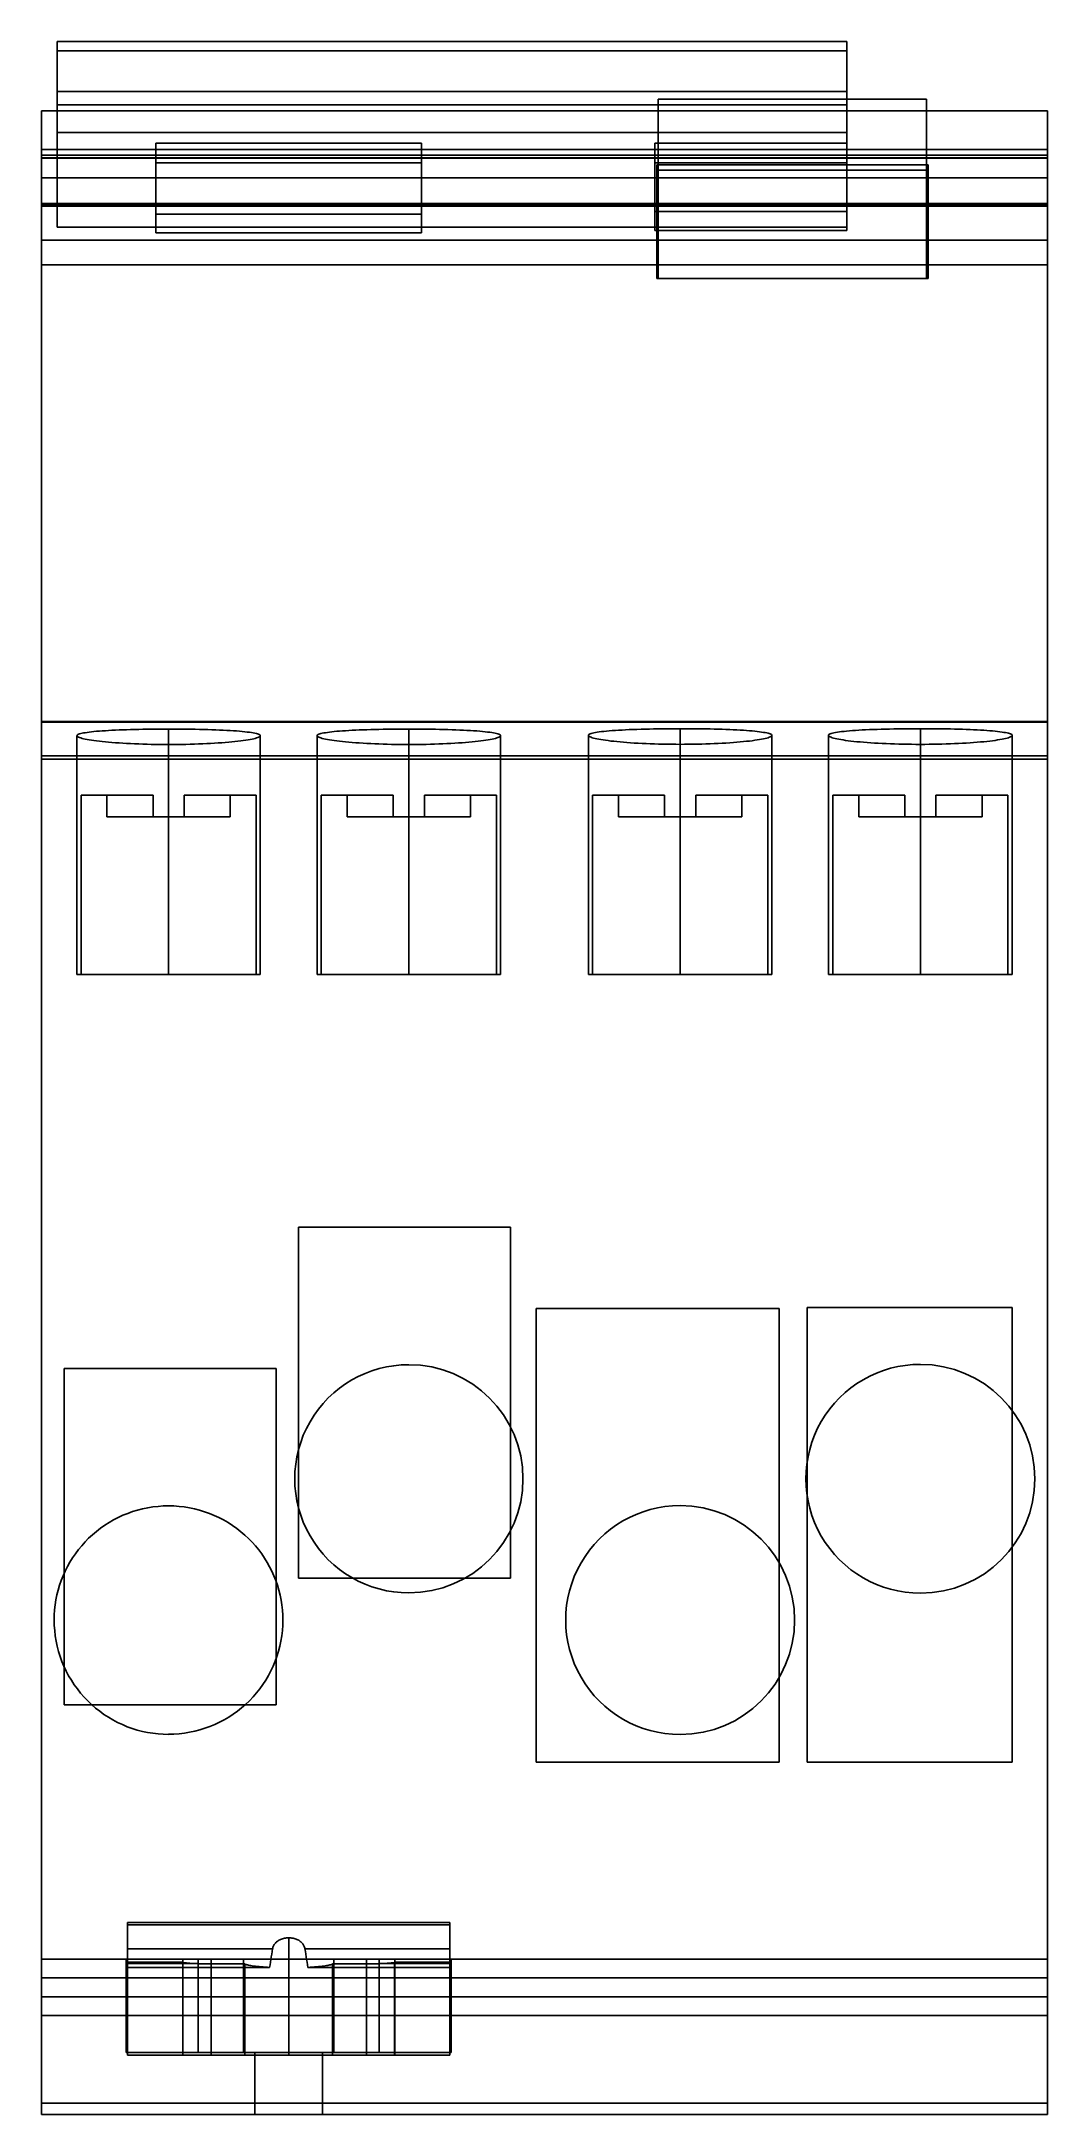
# Model space of a CAD drawing. Header units: millimetres. Extents: x -35.6 to 0, y 0 to 73.4.
import ezdxf

# ---------------------------------------------------------------- set-up
doc = ezdxf.new("R2010")
doc.units = ezdxf.units.MM
doc.layers.add('MAIN-1', color=7, linetype='Continuous')
doc.layers.add('MAIN-2', color=7, linetype='Continuous')

msp = doc.modelspace()

# ---------------------------------------------------------------- linework, layer by layer
at = {"layer": 'MAIN-1'}
for p, q in [((-35.044, 73.08), (-35.044, 73.413)), ((-7.104, 73.413), (-35.044, 73.413)), ((-7.104, 73.08), (-7.104, 73.413)), ((-35.044, 73.08), (-7.104, 73.08)), ((-35.044, 71.639), (-35.044, 73.08)), ((-7.104, 71.639), (-7.104, 73.08)), ((-7.104, 71.639), (-35.044, 71.639)), ((-35.044, 66.844), (-35.044, 71.639)), ((-7.104, 66.844), (-7.104, 71.639)), ((-7.104, 71.374), (-4.284, 71.374)), ((-4.284, 70.955), (-4.284, 71.374)), ((-35.604, 66.38), (-35.604, 70.955)), ((-35.044, 70.955), (-35.604, 70.955)), ((-0.004, 70.955), (-7.104, 70.955)), ((-0.004, 66.38), (-0.004, 70.955)), ((-35.044, 66.844), (-7.104, 66.844)), ((-31.554, 66.636), (-31.554, 66.844)), ((-22.154, 66.636), (-22.154, 66.844)), ((-13.905, 66.726), (-13.905, 66.844)), ((-13.905, 66.844), (-13.905, 66.726)), ((-7.105, 66.844), (-7.105, 66.726)), ((-35.604, 65.512), (-35.604, 66.38)), ((-0.004, 66.38), (-35.604, 66.38)), ((-22.154, 66.636), (-31.554, 66.636)), ((-7.105, 66.726), (-13.905, 66.726)), ((-0.004, 65.512), (-0.004, 66.38)), ((-35.604, 49.344), (-35.604, 65.512)), ((-35.604, 65.512), (-0.004, 65.512)), ((-0.004, 49.344), (-0.004, 65.512)), ((-35.604, 48.135), (-35.604, 49.344)), ((-35.604, 49.344), (-0.004, 49.344)), ((-0.004, 49.344), (-0.004, 48.135)), ((-16.247, 48.854), (-16.243, 48.867)), ((-16.244, 48.841), (-16.247, 48.854)), ((-16.232, 48.827), (-16.244, 48.841)), ((-16.243, 48.867), (-16.232, 48.88)), ((-16.232, 48.88), (-16.212, 48.894)), ((-16.214, 48.814), (-16.232, 48.827)), ((-16.188, 48.8), (-16.214, 48.814)), ((-16.212, 48.894), (-16.185, 48.906)), ((-16.155, 48.786), (-16.188, 48.8)), ((-16.185, 48.906), (-16.15, 48.919)), ((-16.115, 48.773), (-16.155, 48.786)), ((-16.15, 48.919), (-16.107, 48.931)), ((-16.068, 48.759), (-16.115, 48.773)), ((-16.107, 48.931), (-16.057, 48.943)), ((-16.015, 48.745), (-16.068, 48.759)), ((-16.057, 48.943), (-16, 48.954)), ((-15.954, 48.732), (-16.015, 48.745)), ((-16, 48.954), (-15.936, 48.965)), ((-15.887, 48.719), (-15.954, 48.732)), ((-15.936, 48.965), (-15.864, 48.976)), ((-15.813, 48.705), (-15.887, 48.719)), ((-15.864, 48.976), (-15.786, 48.986)), ((-15.733, 48.693), (-15.813, 48.705)), ((-15.786, 48.986), (-15.7, 48.996)), ((-15.646, 48.68), (-15.733, 48.693)), ((-15.7, 48.996), (-15.608, 49.005)), ((-15.554, 48.668), (-15.646, 48.68)), ((-15.608, 49.005), (-15.51, 49.014)), ((-15.455, 48.655), (-15.554, 48.668)), ((-15.51, 49.014), (-15.406, 49.022)), ((-15.352, 48.644), (-15.455, 48.655)), ((-15.406, 49.022), (-15.296, 49.03)), ((-15.243, 48.633), (-15.352, 48.644)), ((-15.296, 49.03), (-15.181, 49.038)), ((-15.129, 48.622), (-15.243, 48.633)), ((-15.181, 49.038), (-15.061, 49.044)), ((-15.01, 48.612), (-15.129, 48.622)), ((-15.061, 49.044), (-14.935, 49.051)), ((-14.886, 48.602), (-15.01, 48.612)), ((-14.935, 49.051), (-14.805, 49.057)), ((-14.758, 48.593), (-14.886, 48.602)), ((-14.805, 49.057), (-14.671, 49.063)), ((-14.626, 48.584), (-14.758, 48.593)), ((-14.671, 49.063), (-14.532, 49.068)), ((-14.491, 48.576), (-14.626, 48.584)), ((-14.532, 49.068), (-14.389, 49.072)), ((-14.351, 48.569), (-14.491, 48.576)), ((-14.389, 49.072), (-14.243, 49.076)), ((-14.209, 48.563), (-14.351, 48.569)), ((-14.243, 49.076), (-14.094, 49.08)), ((-14.064, 48.557), (-14.209, 48.563)), ((-14.094, 49.08), (-13.943, 49.083)), ((-13.916, 48.552), (-14.064, 48.557)), ((-13.943, 49.083), (-13.79, 49.086)), ((-13.767, 48.547), (-13.916, 48.552)), ((-13.79, 49.086), (-13.635, 49.088)), ((-13.617, 48.544), (-13.767, 48.547)), ((-13.635, 49.088), (-13.48, 49.089)), ((-13.466, 48.541), (-13.617, 48.544)), ((-13.48, 49.089), (-13.323, 49.091)), ((-13.313, 48.539), (-13.466, 48.541)), ((-13.323, 49.091), (-13.164, 49.091)), ((-13.159, 48.538), (-13.313, 48.539)), ((-13.164, 49.091), (-13.004, 49.092)), ((-13.004, 48.537), (-13.159, 48.538)), ((-13.004, 49.092), (-12.849, 49.091)), ((-13.004, 49.092), (-13.004, 48.537)), ((-12.849, 48.538), (-13.004, 48.537)), ((-12.849, 49.091), (-12.695, 49.091)), ((-12.695, 48.539), (-12.849, 48.538)), ((-12.695, 49.091), (-12.543, 49.09)), ((-12.542, 48.541), (-12.695, 48.539)), ((-12.543, 49.09), (-12.392, 49.088)), ((-12.391, 48.544), (-12.542, 48.541)), ((-12.392, 49.088), (-12.242, 49.086)), ((-12.241, 48.547), (-12.391, 48.544)), ((-12.242, 49.086), (-12.093, 49.083)), ((-12.092, 48.552), (-12.241, 48.547)), ((-12.093, 49.083), (-11.945, 49.081)), ((-11.945, 48.557), (-12.092, 48.552)), ((-11.945, 49.081), (-11.8, 49.077)), ((-11.8, 48.563), (-11.945, 48.557)), ((-11.8, 49.077), (-11.658, 49.073)), ((-11.657, 48.569), (-11.8, 48.563)), ((-11.658, 49.073), (-11.519, 49.069)), ((-11.518, 48.576), (-11.657, 48.569)), ((-11.519, 49.069), (-11.383, 49.064)), ((-11.382, 48.584), (-11.518, 48.576)), ((-11.383, 49.064), (-11.251, 49.059)), ((-11.25, 48.593), (-11.382, 48.584)), ((-11.251, 49.059), (-11.123, 49.053)), ((-11.122, 48.602), (-11.25, 48.593)), ((-11.123, 49.053), (-10.999, 49.047)), ((-10.999, 48.612), (-11.122, 48.602)), ((-10.999, 49.047), (-10.88, 49.041)), ((-10.88, 48.622), (-10.999, 48.612)), ((-10.88, 49.041), (-10.766, 49.034)), ((-10.766, 48.633), (-10.88, 48.622)), ((-10.766, 49.034), (-10.657, 49.026)), ((-10.657, 48.644), (-10.766, 48.633)), ((-10.657, 49.026), (-10.554, 49.018)), ((-10.553, 48.655), (-10.657, 48.644)), ((-10.554, 49.018), (-10.455, 49.01)), ((-10.455, 48.667), (-10.553, 48.655)), ((-10.455, 49.01), (-10.362, 49.001)), ((-10.362, 48.68), (-10.455, 48.667)), ((-10.362, 49.001), (-10.276, 48.992)), ((-10.276, 48.693), (-10.362, 48.68)), ((-10.276, 48.992), (-10.195, 48.982)), ((-10.195, 48.705), (-10.276, 48.693)), ((-10.195, 48.982), (-10.121, 48.972)), ((-10.121, 48.719), (-10.195, 48.705)), ((-10.121, 48.972), (-10.054, 48.962)), ((-10.054, 48.732), (-10.121, 48.719)), ((-10.054, 48.962), (-9.994, 48.951)), ((-9.994, 48.745), (-10.054, 48.732)), ((-9.994, 48.951), (-9.94, 48.94)), ((-9.94, 48.759), (-9.994, 48.745)), ((-9.94, 48.94), (-9.893, 48.929)), ((-9.893, 48.773), (-9.94, 48.759)), ((-9.893, 48.929), (-9.853, 48.917)), ((-9.853, 48.786), (-9.893, 48.773)), ((-9.853, 48.917), (-9.82, 48.905)), ((-9.82, 48.8), (-9.853, 48.786)), ((-9.82, 48.905), (-9.794, 48.892)), ((-9.794, 48.814), (-9.82, 48.8)), ((-9.794, 48.892), (-9.776, 48.88)), ((-9.776, 48.827), (-9.794, 48.814)), ((-9.776, 48.88), (-9.765, 48.867)), ((-9.765, 48.841), (-9.776, 48.827)), ((-9.765, 48.867), (-9.761, 48.854)), ((-9.761, 48.854), (-9.765, 48.841)), ((-7.754, 48.854), (-7.75, 48.867)), ((-7.75, 48.84), (-7.754, 48.854)), ((-7.75, 48.867), (-7.738, 48.881)), ((-7.739, 48.827), (-7.75, 48.84)), ((-7.721, 48.813), (-7.739, 48.827)), ((-7.738, 48.881), (-7.719, 48.894)), ((-7.695, 48.8), (-7.721, 48.813)), ((-7.719, 48.894), (-7.691, 48.906)), ((-7.662, 48.786), (-7.695, 48.8)), ((-7.691, 48.906), (-7.656, 48.919)), ((-7.622, 48.772), (-7.662, 48.786)), ((-7.656, 48.919), (-7.614, 48.931)), ((-7.575, 48.759), (-7.622, 48.772)), ((-7.614, 48.931), (-7.564, 48.943)), ((-7.521, 48.745), (-7.575, 48.759)), ((-7.564, 48.943), (-7.506, 48.954)), ((-7.461, 48.732), (-7.521, 48.745)), ((-7.506, 48.954), (-7.442, 48.965)), ((-7.393, 48.718), (-7.461, 48.732)), ((-7.442, 48.965), (-7.37, 48.976)), ((-7.319, 48.705), (-7.393, 48.718)), ((-7.37, 48.976), (-7.292, 48.986)), ((-7.239, 48.692), (-7.319, 48.705)), ((-7.292, 48.986), (-7.206, 48.996)), ((-7.152, 48.679), (-7.239, 48.692)), ((-7.206, 48.996), (-7.114, 49.005)), ((-7.059, 48.667), (-7.152, 48.679)), ((-7.114, 49.005), (-7.015, 49.014)), ((-6.961, 48.655), (-7.059, 48.667)), ((-7.015, 49.014), (-6.911, 49.022)), ((-6.857, 48.643), (-6.961, 48.655)), ((-6.911, 49.022), (-6.801, 49.03)), ((-6.747, 48.632), (-6.857, 48.643)), ((-6.801, 49.03), (-6.686, 49.038)), ((-6.633, 48.621), (-6.747, 48.632)), ((-6.686, 49.038), (-6.565, 49.045)), ((-6.514, 48.611), (-6.633, 48.621)), ((-6.565, 49.045), (-6.44, 49.051)), ((-6.39, 48.601), (-6.514, 48.611)), ((-6.44, 49.051), (-6.309, 49.057)), ((-6.262, 48.592), (-6.39, 48.601)), ((-6.309, 49.057), (-6.174, 49.063)), ((-6.13, 48.584), (-6.262, 48.592)), ((-6.174, 49.063), (-6.035, 49.068)), ((-5.994, 48.576), (-6.13, 48.584)), ((-6.035, 49.068), (-5.892, 49.073)), ((-5.854, 48.568), (-5.994, 48.576)), ((-5.892, 49.073), (-5.746, 49.077)), ((-5.712, 48.562), (-5.854, 48.568)), ((-5.746, 49.077), (-5.597, 49.08)), ((-5.566, 48.556), (-5.712, 48.562)), ((-5.597, 49.08), (-5.445, 49.083)), ((-5.418, 48.551), (-5.566, 48.556)), ((-5.445, 49.083), (-5.292, 49.086)), ((-5.269, 48.547), (-5.418, 48.551)), ((-5.292, 49.086), (-5.137, 49.088)), ((-5.118, 48.543), (-5.269, 48.547)), ((-5.137, 49.088), (-4.981, 49.09)), ((-4.967, 48.54), (-5.118, 48.543)), ((-4.981, 49.09), (-4.823, 49.091)), ((-4.814, 48.538), (-4.967, 48.54)), ((-4.823, 49.091), (-4.664, 49.092)), ((-4.66, 48.537), (-4.814, 48.538)), ((-4.664, 49.092), (-4.504, 49.092)), ((-4.504, 48.537), (-4.66, 48.537)), ((-4.504, 49.092), (-4.349, 49.092)), ((-4.504, 49.092), (-4.504, 48.537)), ((-4.348, 48.537), (-4.504, 48.537)), ((-4.349, 49.092), (-4.195, 49.091)), ((-4.194, 48.538), (-4.348, 48.537)), ((-4.195, 49.091), (-4.042, 49.09)), ((-4.041, 48.54), (-4.194, 48.538)), ((-4.042, 49.09), (-3.89, 49.088)), ((-3.89, 48.543), (-4.041, 48.54)), ((-3.89, 49.088), (-3.74, 49.086)), ((-3.739, 48.547), (-3.89, 48.543)), ((-3.74, 49.086), (-3.591, 49.084)), ((-3.59, 48.551), (-3.739, 48.547)), ((-3.591, 49.084), (-3.443, 49.081)), ((-3.442, 48.556), (-3.59, 48.551)), ((-3.443, 49.081), (-3.298, 49.078)), ((-3.297, 48.562), (-3.442, 48.556)), ((-3.298, 49.078), (-3.155, 49.074)), ((-3.154, 48.568), (-3.297, 48.562)), ((-3.155, 49.074), (-3.015, 49.069)), ((-3.015, 48.576), (-3.154, 48.568)), ((-3.015, 49.069), (-2.879, 49.065)), ((-2.879, 48.584), (-3.015, 48.576)), ((-2.879, 49.065), (-2.747, 49.059)), ((-2.746, 48.592), (-2.879, 48.584)), ((-2.747, 49.059), (-2.619, 49.054)), ((-2.618, 48.601), (-2.746, 48.592)), ((-2.619, 49.054), (-2.495, 49.048)), ((-2.495, 48.611), (-2.618, 48.601)), ((-2.495, 49.048), (-2.376, 49.041)), ((-2.375, 48.621), (-2.495, 48.611)), ((-2.376, 49.041), (-2.262, 49.034)), ((-2.261, 48.632), (-2.375, 48.621)), ((-2.262, 49.034), (-2.152, 49.027)), ((-2.152, 48.643), (-2.261, 48.632)), ((-2.152, 49.027), (-2.048, 49.019)), ((-2.048, 48.655), (-2.152, 48.643)), ((-2.048, 49.019), (-1.95, 49.01)), ((-1.95, 48.667), (-2.048, 48.655)), ((-1.95, 49.01), (-1.857, 49.002)), ((-1.857, 48.679), (-1.95, 48.667)), ((-1.857, 49.002), (-1.77, 48.992)), ((-1.77, 48.692), (-1.857, 48.679)), ((-1.77, 48.992), (-1.689, 48.983)), ((-1.689, 48.705), (-1.77, 48.692)), ((-1.689, 48.983), (-1.615, 48.973)), ((-1.615, 48.718), (-1.689, 48.705)), ((-1.615, 48.973), (-1.548, 48.962)), ((-1.548, 48.732), (-1.615, 48.718)), ((-1.548, 48.962), (-1.487, 48.952)), ((-1.487, 48.745), (-1.548, 48.732)), ((-1.487, 48.952), (-1.433, 48.94)), ((-1.433, 48.759), (-1.487, 48.745)), ((-1.433, 48.94), (-1.386, 48.929)), ((-1.386, 48.772), (-1.433, 48.759)), ((-1.386, 48.929), (-1.346, 48.917)), ((-1.346, 48.786), (-1.386, 48.772)), ((-1.346, 48.917), (-1.313, 48.905)), ((-1.313, 48.8), (-1.346, 48.786)), ((-1.313, 48.905), (-1.287, 48.892)), ((-1.287, 48.814), (-1.313, 48.8)), ((-1.287, 48.892), (-1.269, 48.88)), ((-1.269, 48.827), (-1.287, 48.814)), ((-1.269, 48.88), (-1.258, 48.867)), ((-1.258, 48.841), (-1.269, 48.827)), ((-1.258, 48.867), (-1.254, 48.854)), ((-1.254, 48.854), (-1.258, 48.841)), ((-35.604, 48.016), (-35.604, 48.135)), ((-35.604, 48.135), (-0.004, 48.135)), ((-35.604, 0.044), (-35.604, 48.016)), ((-35.604, 48.016), (-0.004, 48.016)), ((-0.004, 48.016), (-0.004, 48.135)), ((-0.004, 0.044), (-0.004, 48.016)), ((-19.004, 31.444), (-26.514, 31.444)), ((-26.514, 31.444), (-26.514, 19.027)), ((-19.004, 19.027), (-19.004, 31.444)), ((-27.304, 26.444), (-34.804, 26.444)), ((-34.804, 26.444), (-34.804, 14.544)), ((-27.304, 14.544), (-27.304, 26.444)), ((-26.514, 19.027), (-19.004, 19.027)), ((-34.804, 14.544), (-27.304, 14.544)), ((-21.104, 5.544), (-32.604, 5.544)), ((-32.604, 5.544), (-32.604, 2.244)), ((-21.104, 5.544), (-21.104, 2.244)), ((-21.104, 2.244), (-32.604, 2.244)), ((-28.054, 2.244), (-28.054, 0.044)), ((-25.654, 2.244), (-25.654, 0.044)), ((-35.604, 0.044), (-28.054, 0.044)), ((-25.654, 0.044), (-28.054, 0.044)), ((-25.654, 0.044), (-0.004, 0.044))]:
    msp.add_line(p, q, dxfattribs=at)
for centre, start, end in [((-4.504, 22.544), 89.99998, 270.00002), ((-4.504, 22.544), 270.00002, 89.99998), ((-13.004, 17.544), 89.99998, 270.00002), ((-13.004, 17.544), 270.00002, 89.99998)]:
    msp.add_arc(centre, 4.05, start, end, dxfattribs=at)
at = {"layer": 'MAIN-2'}
for p, q in [((-7.104, 73.413), (-7.104, 71.176)), ((-35.044, 71.176), (-7.104, 71.176)), ((-13.784, 71.374), (-7.104, 71.374)), ((-13.784, 65.024), (-13.784, 71.374)), ((-13.784, 71.374), (-13.784, 71.374)), ((-7.105, 71.176), (-7.105, 70.186)), ((-4.284, 71.374), (-4.284, 71.374)), ((-7.104, 70.955), (-35.044, 70.955)), ((-4.284, 65.024), (-4.284, 70.955)), ((-35.044, 70.186), (-7.105, 70.186)), ((-31.554, 69.811), (-31.554, 67.305)), ((-22.154, 69.811), (-31.554, 69.811)), ((-22.154, 69.811), (-22.154, 67.305)), ((-13.905, 69.811), (-13.905, 67.391)), ((-13.905, 69.811), (-7.105, 69.811)), ((-13.905, 69.12), (-13.905, 69.811)), ((-7.105, 70.186), (-7.105, 69.811)), ((-7.105, 69.12), (-7.105, 69.811)), ((-35.604, 69.592), (-0.004, 69.592)), ((-35.604, 69.392), (-0.004, 69.392)), ((-35.604, 69.392), (-0.004, 69.392)), ((-35.604, 69.294), (-0.004, 69.294)), ((-35.604, 69.294), (-0.004, 69.294)), ((-35.604, 69.292), (-0.004, 69.292)), ((-35.604, 69.285), (-0.004, 69.285)), ((-35.604, 69.283), (-0.004, 69.283)), ((-22.154, 69.12), (-31.554, 69.12)), ((-13.905, 66.844), (-13.905, 69.12)), ((-7.105, 69.12), (-13.905, 69.12)), ((-4.229, 69.051), (-13.829, 69.051)), ((-13.829, 69.051), (-13.829, 65.024)), ((-7.105, 66.726), (-7.105, 69.12)), ((-4.229, 69.051), (-4.229, 65.024)), ((-35.604, 68.59), (-0.004, 68.59)), ((-4.229, 68.856), (-13.829, 68.856)), ((-35.604, 67.675), (-0.004, 67.675)), ((-35.604, 67.663), (-0.004, 67.663)), ((-35.604, 67.645), (-0.004, 67.645)), ((-0.004, 67.587), (-35.604, 67.587)), ((-31.554, 66.844), (-31.554, 67.305)), ((-22.154, 67.305), (-31.554, 67.305)), ((-22.154, 66.844), (-22.154, 67.305)), ((-13.905, 67.391), (-7.105, 67.392)), ((-13.905, 67.391), (-13.905, 66.844)), ((-7.105, 67.392), (-7.105, 66.844)), ((-7.105, 67.392), (-7.105, 66.844)), ((-13.829, 65.024), (-4.229, 65.024)), ((-13.829, 65.024), (-13.829, 65.024)), ((-13.784, 65.024), (-13.784, 65.024)), ((-4.284, 65.024), (-4.284, 65.024)), ((-4.229, 65.024), (-4.229, 65.024)), ((-35.604, 49.344), (-35.604, 49.344)), ((-35.604, 49.328), (-0.004, 49.328)), ((-0.004, 49.344), (-0.004, 49.344)), ((-34.344, 48.856), (-34.347, 48.843)), ((-34.347, 48.843), (-34.344, 48.83)), ((-34.347, 48.843), (-34.347, 40.386)), ((-34.332, 48.869), (-34.344, 48.856)), ((-34.344, 48.83), (-34.332, 48.817)), ((-34.314, 48.881), (-34.332, 48.869)), ((-34.332, 48.817), (-34.314, 48.804)), ((-34.288, 48.894), (-34.314, 48.881)), ((-34.314, 48.804), (-34.288, 48.79)), ((-34.255, 48.906), (-34.288, 48.894)), ((-34.288, 48.79), (-34.255, 48.777)), ((-34.215, 48.917), (-34.255, 48.906)), ((-34.255, 48.777), (-34.215, 48.763)), ((-34.168, 48.929), (-34.215, 48.917)), ((-34.215, 48.763), (-34.168, 48.75)), ((-34.115, 48.94), (-34.168, 48.929)), ((-34.168, 48.75), (-34.115, 48.736)), ((-34.054, 48.95), (-34.115, 48.94)), ((-34.115, 48.736), (-34.054, 48.723)), ((-33.987, 48.961), (-34.054, 48.95)), ((-34.054, 48.723), (-33.987, 48.71)), ((-33.913, 48.97), (-33.987, 48.961)), ((-33.987, 48.71), (-33.913, 48.697)), ((-33.832, 48.98), (-33.913, 48.97)), ((-33.913, 48.697), (-33.833, 48.684)), ((-33.833, 48.684), (-33.746, 48.672)), ((-33.746, 48.989), (-33.832, 48.98)), ((-33.653, 48.998), (-33.746, 48.989)), ((-33.746, 48.672), (-33.653, 48.659)), ((-33.555, 49.006), (-33.653, 48.998)), ((-33.653, 48.659), (-33.555, 48.647)), ((-33.451, 49.014), (-33.555, 49.006)), ((-33.555, 48.647), (-33.451, 48.636)), ((-33.342, 49.021), (-33.451, 49.014)), ((-33.451, 48.636), (-33.342, 48.625)), ((-33.228, 49.028), (-33.342, 49.021)), ((-33.342, 48.625), (-33.228, 48.614)), ((-33.109, 49.035), (-33.228, 49.028)), ((-33.228, 48.614), (-33.109, 48.604)), ((-32.985, 49.041), (-33.109, 49.035)), ((-33.109, 48.604), (-32.986, 48.595)), ((-32.986, 48.595), (-32.858, 48.586)), ((-32.857, 49.046), (-32.985, 49.041)), ((-32.858, 48.586), (-32.726, 48.577)), ((-32.725, 49.051), (-32.857, 49.046)), ((-32.726, 48.577), (-32.59, 48.569)), ((-32.59, 49.056), (-32.725, 49.051)), ((-32.45, 49.06), (-32.59, 49.056)), ((-32.59, 48.569), (-32.451, 48.562)), ((-32.451, 48.562), (-32.309, 48.556)), ((-32.308, 49.064), (-32.45, 49.06)), ((-32.309, 48.556), (-32.164, 48.55)), ((-32.163, 49.067), (-32.308, 49.064)), ((-32.164, 48.55), (-32.016, 48.545)), ((-32.016, 49.07), (-32.163, 49.067)), ((-31.867, 49.073), (-32.016, 49.07)), ((-32.016, 48.545), (-31.867, 48.541)), ((-31.716, 49.075), (-31.867, 49.073)), ((-31.867, 48.541), (-31.717, 48.537)), ((-31.717, 48.537), (-31.566, 48.534)), ((-31.565, 49.076), (-31.716, 49.075)), ((-31.566, 48.534), (-31.413, 48.532)), ((-31.413, 49.077), (-31.565, 49.076)), ((-31.259, 49.078), (-31.413, 49.077)), ((-31.413, 48.532), (-31.259, 48.531)), ((-31.104, 49.078), (-31.259, 49.078)), ((-31.259, 48.531), (-31.104, 48.531)), ((-30.944, 49.078), (-31.104, 49.078)), ((-31.104, 49.078), (-31.104, 40.386)), ((-31.104, 48.531), (-30.949, 48.531)), ((-31.104, 48.531), (-31.104, 40.386)), ((-30.949, 48.531), (-30.795, 48.532)), ((-30.786, 49.077), (-30.944, 49.078)), ((-30.795, 48.532), (-30.643, 48.534)), ((-30.629, 49.076), (-30.786, 49.077)), ((-30.643, 48.534), (-30.491, 48.537)), ((-30.473, 49.075), (-30.629, 49.076)), ((-30.491, 48.537), (-30.341, 48.541)), ((-30.318, 49.072), (-30.473, 49.075)), ((-30.341, 48.541), (-30.192, 48.545)), ((-30.165, 49.07), (-30.318, 49.072)), ((-30.192, 48.545), (-30.044, 48.55)), ((-30.014, 49.067), (-30.165, 49.07)), ((-30.044, 48.55), (-29.899, 48.556)), ((-29.865, 49.063), (-30.014, 49.067)), ((-29.899, 48.556), (-29.757, 48.562)), ((-29.719, 49.059), (-29.865, 49.063)), ((-29.757, 48.562), (-29.618, 48.569)), ((-29.576, 49.055), (-29.719, 49.059)), ((-29.618, 48.569), (-29.482, 48.577)), ((-29.438, 49.05), (-29.576, 49.055)), ((-29.482, 48.577), (-29.35, 48.586)), ((-29.303, 49.044), (-29.438, 49.05)), ((-29.35, 48.586), (-29.222, 48.595)), ((-29.173, 49.038), (-29.303, 49.044)), ((-29.222, 48.595), (-29.099, 48.604)), ((-29.047, 49.032), (-29.173, 49.038)), ((-29.099, 48.604), (-28.98, 48.614)), ((-28.927, 49.025), (-29.047, 49.032)), ((-28.98, 48.614), (-28.866, 48.625)), ((-28.812, 49.018), (-28.927, 49.025)), ((-28.866, 48.625), (-28.757, 48.636)), ((-28.702, 49.01), (-28.812, 49.018)), ((-28.757, 48.636), (-28.653, 48.648)), ((-28.598, 49.001), (-28.702, 49.01)), ((-28.653, 48.648), (-28.555, 48.659)), ((-28.5, 48.993), (-28.598, 49.001)), ((-28.555, 48.659), (-28.462, 48.672)), ((-28.408, 48.983), (-28.5, 48.993)), ((-28.462, 48.672), (-28.375, 48.684)), ((-28.323, 48.974), (-28.408, 48.983)), ((-28.375, 48.684), (-28.295, 48.697)), ((-28.244, 48.964), (-28.323, 48.974)), ((-28.295, 48.697), (-28.221, 48.71)), ((-28.173, 48.953), (-28.244, 48.964)), ((-28.221, 48.71), (-28.154, 48.723)), ((-28.108, 48.942), (-28.173, 48.953)), ((-28.154, 48.723), (-28.094, 48.736)), ((-28.051, 48.931), (-28.108, 48.942)), ((-28.094, 48.736), (-28.04, 48.75)), ((-28.001, 48.92), (-28.051, 48.931)), ((-28.04, 48.75), (-27.993, 48.763)), ((-27.959, 48.908), (-28.001, 48.92)), ((-27.993, 48.763), (-27.953, 48.777)), ((-27.924, 48.895), (-27.959, 48.908)), ((-27.953, 48.777), (-27.92, 48.79)), ((-27.896, 48.883), (-27.924, 48.895)), ((-27.92, 48.79), (-27.894, 48.804)), ((-27.877, 48.87), (-27.896, 48.883)), ((-27.894, 48.804), (-27.876, 48.817)), ((-27.865, 48.857), (-27.877, 48.87)), ((-27.876, 48.817), (-27.865, 48.83)), ((-27.861, 48.843), (-27.865, 48.857)), ((-27.865, 48.83), (-27.861, 48.843)), ((-27.861, 40.386), (-27.861, 48.843)), ((-25.844, 48.856), (-25.847, 48.843)), ((-25.847, 48.843), (-25.844, 48.83)), ((-25.847, 48.843), (-25.847, 40.386)), ((-25.832, 48.869), (-25.844, 48.856)), ((-25.844, 48.83), (-25.832, 48.817)), ((-25.814, 48.881), (-25.832, 48.869)), ((-25.832, 48.817), (-25.814, 48.804)), ((-25.788, 48.894), (-25.814, 48.881)), ((-25.814, 48.804), (-25.788, 48.79)), ((-25.755, 48.906), (-25.788, 48.894)), ((-25.788, 48.79), (-25.755, 48.777)), ((-25.715, 48.917), (-25.755, 48.906)), ((-25.755, 48.777), (-25.715, 48.763)), ((-25.668, 48.929), (-25.715, 48.917)), ((-25.715, 48.763), (-25.668, 48.75)), ((-25.615, 48.94), (-25.668, 48.929)), ((-25.668, 48.75), (-25.615, 48.736)), ((-25.554, 48.95), (-25.615, 48.94)), ((-25.615, 48.736), (-25.554, 48.723)), ((-25.487, 48.961), (-25.554, 48.95)), ((-25.554, 48.723), (-25.487, 48.71)), ((-25.413, 48.97), (-25.487, 48.961)), ((-25.487, 48.71), (-25.413, 48.697)), ((-25.332, 48.98), (-25.413, 48.97)), ((-25.413, 48.697), (-25.333, 48.684)), ((-25.333, 48.684), (-25.246, 48.672)), ((-25.246, 48.989), (-25.332, 48.98)), ((-25.153, 48.998), (-25.246, 48.989)), ((-25.246, 48.672), (-25.153, 48.659)), ((-25.055, 49.006), (-25.153, 48.998)), ((-25.153, 48.659), (-25.055, 48.647)), ((-24.951, 49.014), (-25.055, 49.006)), ((-25.055, 48.647), (-24.951, 48.636)), ((-24.842, 49.021), (-24.951, 49.014)), ((-24.951, 48.636), (-24.842, 48.625)), ((-24.728, 49.028), (-24.842, 49.021)), ((-24.842, 48.625), (-24.728, 48.614)), ((-24.609, 49.035), (-24.728, 49.028)), ((-24.728, 48.614), (-24.609, 48.604)), ((-24.485, 49.041), (-24.609, 49.035)), ((-24.609, 48.604), (-24.486, 48.595)), ((-24.486, 48.595), (-24.358, 48.586)), ((-24.357, 49.046), (-24.485, 49.041)), ((-24.358, 48.586), (-24.226, 48.577)), ((-24.225, 49.051), (-24.357, 49.046)), ((-24.226, 48.577), (-24.09, 48.569)), ((-24.09, 49.056), (-24.225, 49.051)), ((-23.95, 49.06), (-24.09, 49.056)), ((-24.09, 48.569), (-23.951, 48.562)), ((-23.951, 48.562), (-23.809, 48.556)), ((-23.808, 49.064), (-23.95, 49.06)), ((-23.809, 48.556), (-23.664, 48.55)), ((-23.663, 49.067), (-23.808, 49.064)), ((-23.664, 48.55), (-23.516, 48.545)), ((-23.516, 49.07), (-23.663, 49.067)), ((-23.367, 49.073), (-23.516, 49.07)), ((-23.516, 48.545), (-23.367, 48.541)), ((-23.216, 49.075), (-23.367, 49.073)), ((-23.367, 48.541), (-23.217, 48.537)), ((-23.217, 48.537), (-23.066, 48.534)), ((-23.065, 49.076), (-23.216, 49.075)), ((-23.066, 48.534), (-22.913, 48.532)), ((-22.913, 49.077), (-23.065, 49.076)), ((-22.759, 49.078), (-22.913, 49.077)), ((-22.913, 48.532), (-22.759, 48.531)), ((-22.604, 49.078), (-22.759, 49.078)), ((-22.759, 48.531), (-22.604, 48.531)), ((-22.444, 49.078), (-22.604, 49.078)), ((-22.604, 49.078), (-22.604, 40.386)), ((-22.604, 48.531), (-22.449, 48.531)), ((-22.604, 48.531), (-22.604, 40.386)), ((-22.449, 48.531), (-22.295, 48.532)), ((-22.286, 49.077), (-22.444, 49.078)), ((-22.295, 48.532), (-22.143, 48.534)), ((-22.129, 49.076), (-22.286, 49.077)), ((-22.143, 48.534), (-21.991, 48.537)), ((-21.973, 49.075), (-22.129, 49.076)), ((-21.991, 48.537), (-21.841, 48.541)), ((-21.818, 49.072), (-21.973, 49.075)), ((-21.841, 48.541), (-21.692, 48.545)), ((-21.665, 49.07), (-21.818, 49.072)), ((-21.692, 48.545), (-21.544, 48.55)), ((-21.514, 49.067), (-21.665, 49.07)), ((-21.544, 48.55), (-21.399, 48.556)), ((-21.365, 49.063), (-21.514, 49.067)), ((-21.399, 48.556), (-21.257, 48.562)), ((-21.219, 49.059), (-21.365, 49.063)), ((-21.257, 48.562), (-21.118, 48.569)), ((-21.076, 49.055), (-21.219, 49.059)), ((-21.118, 48.569), (-20.982, 48.577)), ((-20.938, 49.05), (-21.076, 49.055)), ((-20.982, 48.577), (-20.85, 48.586)), ((-20.803, 49.044), (-20.938, 49.05)), ((-20.85, 48.586), (-20.722, 48.595)), ((-20.673, 49.038), (-20.803, 49.044)), ((-20.722, 48.595), (-20.599, 48.604)), ((-20.547, 49.032), (-20.673, 49.038)), ((-20.599, 48.604), (-20.48, 48.614)), ((-20.427, 49.025), (-20.547, 49.032)), ((-20.48, 48.614), (-20.366, 48.625)), ((-20.312, 49.018), (-20.427, 49.025)), ((-20.366, 48.625), (-20.257, 48.636)), ((-20.202, 49.01), (-20.312, 49.018)), ((-20.257, 48.636), (-20.153, 48.648)), ((-20.098, 49.001), (-20.202, 49.01)), ((-20.153, 48.648), (-20.055, 48.659)), ((-20, 48.993), (-20.098, 49.001)), ((-20.055, 48.659), (-19.962, 48.672)), ((-19.908, 48.983), (-20, 48.993)), ((-19.962, 48.672), (-19.875, 48.684)), ((-19.823, 48.974), (-19.908, 48.983)), ((-19.875, 48.684), (-19.795, 48.697)), ((-19.744, 48.964), (-19.823, 48.974)), ((-19.795, 48.697), (-19.721, 48.71)), ((-19.673, 48.953), (-19.744, 48.964)), ((-19.721, 48.71), (-19.654, 48.723)), ((-19.608, 48.942), (-19.673, 48.953)), ((-19.654, 48.723), (-19.594, 48.736)), ((-19.551, 48.931), (-19.608, 48.942)), ((-19.594, 48.736), (-19.54, 48.75)), ((-19.501, 48.92), (-19.551, 48.931)), ((-19.54, 48.75), (-19.493, 48.763)), ((-19.459, 48.908), (-19.501, 48.92)), ((-19.493, 48.763), (-19.453, 48.777)), ((-19.424, 48.895), (-19.459, 48.908)), ((-19.453, 48.777), (-19.42, 48.79)), ((-19.396, 48.883), (-19.424, 48.895)), ((-19.42, 48.79), (-19.394, 48.804)), ((-19.377, 48.87), (-19.396, 48.883)), ((-19.394, 48.804), (-19.376, 48.817)), ((-19.365, 48.857), (-19.377, 48.87)), ((-19.376, 48.817), (-19.365, 48.83)), ((-19.361, 48.843), (-19.365, 48.857)), ((-19.365, 48.83), (-19.361, 48.843)), ((-19.361, 40.386), (-19.361, 48.843)), ((-16.247, 48.854), (-16.247, 40.386)), ((-13.004, 48.537), (-13.004, 40.386)), ((-13.004, 48.537), (-13.004, 40.386)), ((-9.761, 40.386), (-9.761, 48.854)), ((-7.754, 48.854), (-7.754, 40.386)), ((-4.504, 48.537), (-4.504, 40.386)), ((-4.504, 48.537), (-4.504, 40.386)), ((-1.254, 40.386), (-1.254, 48.854)), ((-35.604, 48.016), (-0.004, 48.016)), ((-31.654, 46.736), (-34.205, 46.736)), ((-34.205, 46.736), (-34.205, 40.386)), ((-33.286, 46.736), (-33.286, 46.736)), ((-33.286, 46.736), (-33.286, 45.974)), ((-31.654, 46.736), (-31.654, 46.736)), ((-31.654, 46.736), (-31.654, 46.736)), ((-31.654, 45.974), (-31.654, 46.736)), ((-30.554, 46.736), (-30.554, 46.736)), ((-28.004, 46.736), (-30.554, 46.736)), ((-30.554, 46.736), (-30.554, 46.736)), ((-30.554, 45.974), (-30.554, 46.736)), ((-28.922, 46.736), (-28.922, 46.736)), ((-28.922, 46.736), (-28.922, 45.974)), ((-28.004, 40.386), (-28.004, 46.736)), ((-23.154, 46.736), (-25.704, 46.736)), ((-25.704, 46.736), (-25.704, 40.386)), ((-24.786, 46.736), (-24.786, 46.736)), ((-24.786, 46.736), (-24.786, 45.974)), ((-23.154, 46.736), (-23.154, 46.736)), ((-23.154, 46.736), (-23.154, 46.736)), ((-23.154, 45.974), (-23.154, 46.736)), ((-22.054, 46.736), (-22.054, 46.736)), ((-22.054, 46.736), (-19.503, 46.736)), ((-22.054, 46.736), (-22.054, 46.736)), ((-22.054, 45.974), (-22.054, 46.736)), ((-20.422, 46.736), (-20.422, 46.736)), ((-20.422, 46.736), (-20.422, 45.974)), ((-19.503, 40.386), (-19.503, 46.736)), ((-16.104, 46.736), (-13.554, 46.736)), ((-16.104, 46.736), (-16.104, 40.386)), ((-15.186, 46.736), (-15.186, 46.736)), ((-15.186, 46.736), (-15.186, 45.974)), ((-13.554, 46.736), (-13.554, 46.736)), ((-13.554, 46.736), (-13.554, 46.736)), ((-13.554, 45.974), (-13.554, 46.736)), ((-12.454, 46.736), (-12.454, 46.736)), ((-12.454, 46.736), (-9.904, 46.736)), ((-12.454, 46.736), (-12.454, 46.736)), ((-12.454, 45.974), (-12.454, 46.736)), ((-10.822, 46.736), (-10.822, 46.736)), ((-10.822, 46.736), (-10.822, 45.974)), ((-9.904, 40.386), (-9.904, 46.736)), ((-5.054, 46.736), (-7.604, 46.736)), ((-7.604, 46.736), (-7.604, 40.386)), ((-6.686, 46.736), (-6.686, 46.736)), ((-6.686, 46.736), (-6.686, 45.974)), ((-5.054, 45.974), (-5.054, 46.736)), ((-5.054, 46.736), (-5.054, 46.736)), ((-5.054, 46.736), (-5.054, 46.736)), ((-3.954, 46.736), (-1.404, 46.736)), ((-3.954, 45.974), (-3.954, 46.736)), ((-3.954, 46.736), (-3.954, 46.736)), ((-3.954, 46.736), (-3.954, 46.736)), ((-2.322, 46.736), (-2.322, 46.736)), ((-2.322, 46.736), (-2.322, 45.974)), ((-1.404, 40.386), (-1.404, 46.736)), ((-33.286, 45.974), (-33.286, 45.974)), ((-33.286, 45.974), (-31.654, 45.974)), ((-31.654, 45.974), (-31.654, 45.974)), ((-31.654, 45.974), (-31.654, 45.974)), ((-31.654, 45.974), (-31.104, 45.974)), ((-31.104, 45.974), (-30.554, 45.974)), ((-31.104, 40.386), (-31.104, 45.974)), ((-31.104, 40.386), (-31.104, 45.974)), ((-30.554, 45.974), (-30.554, 45.974)), ((-30.554, 45.974), (-28.922, 45.974)), ((-30.554, 45.974), (-30.554, 45.974)), ((-28.922, 45.974), (-28.922, 45.974)), ((-24.786, 45.974), (-24.786, 45.974)), ((-24.786, 45.974), (-23.154, 45.974)), ((-23.154, 45.974), (-23.154, 45.974)), ((-23.154, 45.974), (-23.154, 45.974)), ((-23.154, 45.974), (-22.604, 45.974)), ((-22.604, 45.974), (-22.054, 45.974)), ((-22.604, 40.386), (-22.604, 45.974)), ((-22.604, 40.386), (-22.604, 45.974)), ((-22.054, 45.974), (-22.054, 45.974)), ((-22.054, 45.974), (-20.422, 45.974)), ((-22.054, 45.974), (-22.054, 45.974)), ((-20.422, 45.974), (-20.422, 45.974)), ((-15.186, 45.974), (-15.186, 45.974)), ((-15.186, 45.974), (-13.554, 45.974)), ((-13.554, 45.974), (-13.554, 45.974)), ((-13.554, 45.974), (-13.554, 45.974)), ((-13.554, 45.974), (-13.004, 45.974)), ((-13.004, 45.974), (-12.454, 45.974)), ((-13.004, 40.386), (-13.004, 45.974)), ((-13.004, 40.386), (-13.004, 45.974)), ((-12.454, 45.974), (-12.454, 45.974)), ((-12.454, 45.974), (-10.822, 45.974)), ((-12.454, 45.974), (-12.454, 45.974)), ((-10.822, 45.974), (-10.822, 45.974)), ((-6.686, 45.974), (-6.686, 45.974)), ((-6.686, 45.974), (-5.054, 45.974)), ((-5.054, 45.974), (-5.054, 45.974)), ((-5.054, 45.974), (-5.054, 45.974)), ((-5.054, 45.974), (-4.504, 45.974)), ((-4.504, 45.974), (-3.954, 45.974)), ((-4.504, 40.386), (-4.504, 45.974)), ((-4.504, 40.386), (-4.504, 45.974)), ((-3.954, 45.974), (-3.954, 45.974)), ((-3.954, 45.974), (-2.322, 45.974)), ((-3.954, 45.974), (-3.954, 45.974)), ((-2.322, 45.974), (-2.322, 45.974)), ((-34.347, 40.386), (-31.104, 40.386)), ((-31.104, 40.386), (-27.861, 40.386)), ((-25.847, 40.386), (-22.604, 40.386)), ((-22.604, 40.386), (-19.361, 40.386)), ((-13.004, 40.386), (-16.247, 40.386)), ((-9.761, 40.386), (-13.004, 40.386)), ((-4.504, 40.386), (-7.754, 40.386)), ((-1.254, 40.386), (-4.504, 40.386)), ((-26.514, 31.444), (-26.514, 31.444)), ((-19.004, 31.444), (-19.004, 31.444)), ((-18.104, 12.514), (-18.104, 28.574)), ((-18.104, 28.574), (-9.504, 28.574)), ((-18.104, 28.574), (-18.104, 28.574)), ((-9.504, 28.574), (-9.504, 12.514)), ((-9.504, 28.574), (-9.504, 28.574)), ((-8.504, 12.511), (-8.504, 28.603)), ((-8.504, 28.603), (-1.254, 28.603)), ((-8.504, 28.603), (-8.504, 28.603)), ((-1.254, 28.603), (-1.254, 12.511)), ((-1.254, 28.603), (-1.254, 28.603)), ((-34.804, 26.444), (-34.804, 26.444)), ((-27.304, 26.444), (-27.304, 26.444)), ((-22.604, 26.583), (-22.604, 26.583)), ((-4.504, 26.594), (-4.504, 26.594)), ((-31.109, 21.585), (-31.109, 21.585)), ((-13.004, 21.594), (-13.004, 21.594)), ((-33.935, 20.438), (-33.804, 20.56)), ((-33.804, 20.56), (-33.804, 20.56)), ((-28.404, 20.55), (-28.404, 20.55)), ((-28.404, 20.55), (-28.274, 20.428)), ((-34.502, 19.746), (-34.401, 19.894)), ((-34.401, 19.894), (-34.293, 20.038)), ((-34.293, 20.038), (-34.18, 20.176)), ((-34.18, 20.176), (-34.06, 20.31)), ((-34.06, 20.31), (-33.935, 20.438)), ((-28.274, 20.428), (-28.149, 20.301)), ((-28.149, 20.301), (-28.03, 20.168)), ((-28.03, 20.168), (-27.917, 20.029)), ((-27.917, 20.029), (-27.811, 19.886)), ((-27.811, 19.886), (-27.71, 19.739)), ((-34.902, 18.947), (-34.836, 19.114)), ((-34.836, 19.114), (-34.763, 19.277)), ((-34.763, 19.277), (-34.683, 19.437)), ((-34.683, 19.437), (-34.596, 19.594)), ((-34.596, 19.594), (-34.502, 19.746)), ((-27.71, 19.739), (-27.617, 19.587)), ((-27.617, 19.587), (-27.53, 19.431)), ((-27.53, 19.431), (-27.45, 19.271)), ((-27.45, 19.271), (-27.377, 19.108)), ((-27.377, 19.108), (-27.312, 18.942)), ((-35.09, 18.257), (-35.055, 18.432)), ((-35.055, 18.432), (-35.012, 18.606)), ((-35.012, 18.606), (-34.961, 18.778)), ((-34.961, 18.778), (-34.902, 18.947)), ((-27.312, 18.942), (-27.253, 18.774)), ((-27.253, 18.774), (-27.203, 18.603)), ((-27.203, 18.603), (-27.16, 18.429)), ((-27.16, 18.429), (-27.125, 18.254)), ((-26.514, 19.027), (-26.514, 19.027)), ((-22.604, 18.505), (-22.604, 18.505)), ((-19.004, 19.027), (-19.004, 19.027)), ((-4.504, 18.494), (-4.504, 18.494)), ((-35.154, 17.544), (-35.15, 17.723)), ((-35.15, 17.723), (-35.138, 17.902)), ((-35.138, 17.902), (-35.118, 18.08)), ((-35.118, 18.08), (-35.09, 18.257)), ((-27.125, 18.254), (-27.097, 18.078)), ((-27.097, 18.078), (-27.077, 17.9)), ((-27.077, 17.9), (-27.066, 17.722)), ((-27.066, 17.722), (-27.062, 17.544)), ((-35.149, 17.357), (-35.154, 17.544)), ((-35.154, 17.544), (-35.154, 17.544)), ((-35.136, 17.171), (-35.149, 17.357)), ((-35.115, 16.985), (-35.136, 17.171)), ((-35.085, 16.8), (-35.115, 16.985)), ((-27.1, 16.986), (-27.131, 16.802)), ((-27.079, 17.172), (-27.1, 16.986)), ((-27.066, 17.358), (-27.079, 17.172)), ((-27.062, 17.544), (-27.066, 17.358)), ((-27.062, 17.544), (-27.062, 17.544)), ((-35.046, 16.617), (-35.085, 16.8)), ((-34.999, 16.436), (-35.046, 16.617)), ((-34.943, 16.258), (-34.999, 16.436)), ((-34.88, 16.082), (-34.943, 16.258)), ((-27.271, 16.26), (-27.335, 16.084)), ((-27.216, 16.438), (-27.271, 16.26)), ((-27.169, 16.619), (-27.216, 16.438)), ((-27.131, 16.802), (-27.169, 16.619)), ((-34.808, 15.909), (-34.88, 16.082)), ((-34.729, 15.74), (-34.808, 15.909)), ((-34.642, 15.575), (-34.729, 15.74)), ((-34.547, 15.414), (-34.642, 15.575)), ((-34.445, 15.257), (-34.547, 15.414)), ((-27.667, 15.417), (-27.769, 15.261)), ((-27.573, 15.578), (-27.667, 15.417)), ((-27.486, 15.743), (-27.573, 15.578)), ((-27.406, 15.912), (-27.486, 15.743)), ((-27.335, 16.084), (-27.406, 15.912)), ((-34.335, 15.105), (-34.445, 15.257)), ((-34.219, 14.959), (-34.335, 15.105)), ((-34.096, 14.818), (-34.219, 14.959)), ((-33.967, 14.683), (-34.096, 14.818)), ((-33.832, 14.553), (-33.967, 14.683)), ((-28.246, 14.688), (-28.381, 14.559)), ((-28.117, 14.822), (-28.246, 14.688)), ((-27.994, 14.963), (-28.117, 14.822)), ((-27.878, 15.109), (-27.994, 14.963)), ((-27.769, 15.261), (-27.878, 15.109)), ((-34.804, 14.544), (-34.804, 14.544)), ((-33.691, 14.431), (-33.832, 14.553)), ((-33.544, 14.315), (-33.691, 14.431)), ((-33.392, 14.206), (-33.544, 14.315)), ((-33.236, 14.104), (-33.392, 14.206)), ((-33.074, 14.009), (-33.236, 14.104)), ((-32.909, 13.922), (-33.074, 14.009)), ((-29.138, 14.015), (-29.303, 13.928)), ((-28.977, 14.11), (-29.138, 14.015)), ((-28.82, 14.211), (-28.977, 14.11)), ((-28.668, 14.32), (-28.82, 14.211)), ((-28.522, 14.436), (-28.668, 14.32)), ((-28.381, 14.559), (-28.522, 14.436)), ((-27.304, 14.544), (-27.304, 14.544)), ((-32.739, 13.843), (-32.909, 13.922)), ((-32.566, 13.771), (-32.739, 13.843)), ((-32.39, 13.708), (-32.566, 13.771)), ((-32.212, 13.653), (-32.39, 13.708)), ((-32.031, 13.606), (-32.212, 13.653)), ((-31.849, 13.568), (-32.031, 13.606)), ((-31.665, 13.54), (-31.849, 13.568)), ((-31.48, 13.519), (-31.665, 13.54)), ((-31.294, 13.507), (-31.48, 13.519)), ((-31.108, 13.5), (-31.294, 13.507)), ((-30.921, 13.508), (-31.108, 13.507)), ((-31.108, 13.503), (-31.108, 13.503)), ((-30.734, 13.521), (-30.921, 13.508)), ((-30.548, 13.543), (-30.734, 13.521)), ((-30.362, 13.574), (-30.548, 13.543)), ((-30.179, 13.613), (-30.362, 13.574)), ((-29.998, 13.66), (-30.179, 13.613)), ((-29.819, 13.715), (-29.998, 13.66)), ((-29.644, 13.778), (-29.819, 13.715)), ((-29.471, 13.849), (-29.644, 13.778)), ((-29.303, 13.928), (-29.471, 13.849)), ((-13.004, 13.494), (-13.004, 13.494)), ((-9.504, 12.514), (-18.104, 12.514)), ((-18.104, 12.514), (-18.104, 12.514)), ((-9.504, 12.514), (-9.504, 12.514)), ((-1.254, 12.511), (-8.504, 12.511)), ((-8.504, 12.511), (-8.504, 12.511)), ((-1.254, 12.511), (-1.254, 12.511)), ((-32.554, 6.837), (-32.554, 6.838)), ((-32.554, 6.838), (-32.079, 6.838)), ((-32.554, 6.834), (-32.554, 6.837)), ((-32.554, 6.836), (-21.154, 6.836)), ((-32.554, 6.829), (-32.554, 6.834)), ((-32.554, 6.821), (-32.554, 6.829)), ((-32.554, 6.812), (-32.554, 6.821)), ((-32.554, 6.801), (-32.554, 6.812)), ((-32.554, 6.788), (-32.554, 6.801)), ((-32.554, 6.773), (-32.554, 6.788)), ((-32.554, 6.755), (-32.554, 6.773)), ((-32.554, 6.761), (-21.154, 6.761)), ((-32.554, 6.736), (-32.554, 6.755)), ((-32.554, 6.715), (-32.554, 6.736)), ((-32.554, 6.693), (-32.554, 6.715)), ((-32.554, 6.668), (-32.554, 6.693)), ((-32.554, 6.642), (-32.554, 6.668)), ((-32.554, 6.614), (-32.554, 6.642)), ((-32.554, 6.585), (-32.554, 6.614)), ((-32.079, 6.838), (-31.604, 6.838)), ((-31.604, 6.838), (-31.129, 6.838)), ((-31.129, 6.838), (-30.654, 6.838)), ((-30.654, 6.838), (-30.179, 6.838)), ((-30.179, 6.838), (-29.704, 6.838)), ((-29.704, 6.838), (-29.229, 6.838)), ((-29.229, 6.838), (-28.754, 6.838)), ((-28.754, 6.838), (-28.279, 6.838)), ((-28.279, 6.838), (-27.804, 6.838)), ((-27.804, 6.838), (-27.329, 6.838)), ((-27.329, 6.838), (-26.854, 6.838)), ((-26.854, 6.838), (-26.379, 6.838)), ((-26.379, 6.838), (-25.904, 6.838)), ((-25.904, 6.838), (-25.429, 6.838)), ((-25.429, 6.838), (-24.954, 6.838)), ((-24.954, 6.838), (-24.479, 6.838)), ((-24.479, 6.838), (-24.004, 6.838)), ((-24.004, 6.838), (-23.529, 6.838)), ((-23.529, 6.838), (-23.054, 6.838)), ((-23.054, 6.838), (-22.579, 6.838)), ((-22.579, 6.838), (-22.104, 6.838)), ((-22.104, 6.838), (-21.629, 6.838)), ((-21.629, 6.838), (-21.154, 6.838)), ((-21.154, 6.837), (-21.154, 6.838)), ((-21.154, 6.834), (-21.154, 6.837)), ((-21.154, 6.829), (-21.154, 6.834)), ((-21.154, 6.821), (-21.154, 6.829)), ((-21.154, 6.812), (-21.154, 6.821)), ((-21.154, 6.801), (-21.154, 6.812)), ((-21.154, 6.788), (-21.154, 6.801)), ((-21.154, 6.773), (-21.154, 6.788)), ((-21.154, 6.755), (-21.154, 6.773)), ((-21.154, 6.736), (-21.154, 6.755)), ((-21.154, 6.715), (-21.154, 6.736)), ((-21.154, 6.693), (-21.154, 6.715)), ((-21.154, 6.668), (-21.154, 6.693)), ((-21.154, 6.642), (-21.154, 6.668)), ((-21.154, 6.614), (-21.154, 6.642)), ((-21.154, 6.585), (-21.154, 6.614)), ((-32.554, 6.554), (-32.554, 6.585)), ((-32.554, 6.521), (-32.554, 6.554)), ((-32.554, 6.487), (-32.554, 6.521)), ((-32.554, 6.452), (-32.554, 6.487)), ((-32.554, 6.415), (-32.554, 6.452)), ((-32.554, 6.378), (-32.554, 6.415)), ((-32.554, 6.339), (-32.554, 6.378)), ((-32.554, 6.299), (-32.554, 6.339)), ((-32.554, 6.258), (-32.554, 6.299)), ((-32.554, 6.216), (-32.554, 6.258)), ((-32.554, 6.174), (-32.554, 6.216)), ((-32.554, 6.131), (-32.554, 6.174)), ((-32.554, 6.087), (-32.554, 6.131)), ((-32.554, 6.043), (-32.554, 6.087)), ((-32.554, 5.998), (-32.554, 6.043)), ((-32.554, 5.953), (-32.554, 5.998)), ((-32.554, 5.908), (-32.554, 5.953)), ((-27.426, 5.908), (-32.554, 5.908)), ((-32.554, 5.431), (-32.554, 5.908)), ((-27.443, 5.814), (-27.426, 5.908)), ((-27.421, 5.935), (-27.426, 5.908)), ((-27.413, 5.962), (-27.421, 5.935)), ((-27.404, 5.988), (-27.413, 5.962)), ((-27.393, 6.013), (-27.404, 5.988)), ((-27.38, 6.038), (-27.393, 6.013)), ((-27.365, 6.062), (-27.38, 6.038)), ((-27.347, 6.086), (-27.365, 6.062)), ((-27.328, 6.109), (-27.347, 6.086)), ((-27.307, 6.132), (-27.328, 6.109)), ((-27.284, 6.153), (-27.307, 6.132)), ((-27.259, 6.174), (-27.284, 6.153)), ((-27.232, 6.193), (-27.259, 6.174)), ((-27.204, 6.21), (-27.232, 6.193)), ((-27.174, 6.226), (-27.204, 6.21)), ((-27.143, 6.241), (-27.174, 6.226)), ((-27.11, 6.254), (-27.143, 6.241)), ((-27.076, 6.265), (-27.11, 6.254)), ((-27.041, 6.275), (-27.076, 6.265)), ((-27.005, 6.283), (-27.041, 6.275)), ((-26.968, 6.289), (-27.005, 6.283)), ((-26.93, 6.294), (-26.968, 6.289)), ((-26.892, 6.297), (-26.93, 6.294)), ((-26.854, 6.298), (-26.892, 6.297)), ((-26.816, 6.297), (-26.854, 6.298)), ((-26.854, 2.144), (-26.854, 6.298)), ((-26.778, 6.294), (-26.816, 6.297)), ((-26.74, 6.289), (-26.778, 6.294)), ((-26.703, 6.283), (-26.74, 6.289)), ((-26.666, 6.275), (-26.703, 6.283)), ((-26.631, 6.265), (-26.666, 6.275)), ((-26.597, 6.254), (-26.631, 6.265)), ((-26.564, 6.24), (-26.597, 6.254)), ((-26.533, 6.226), (-26.564, 6.24)), ((-26.503, 6.21), (-26.533, 6.226)), ((-26.475, 6.192), (-26.503, 6.21)), ((-26.448, 6.173), (-26.475, 6.192)), ((-26.424, 6.153), (-26.448, 6.173)), ((-26.401, 6.132), (-26.424, 6.153)), ((-26.38, 6.11), (-26.401, 6.132)), ((-26.361, 6.087), (-26.38, 6.11)), ((-26.344, 6.063), (-26.361, 6.087)), ((-26.329, 6.039), (-26.344, 6.063)), ((-26.316, 6.014), (-26.329, 6.039)), ((-26.305, 5.988), (-26.316, 6.014)), ((-26.295, 5.962), (-26.305, 5.988)), ((-26.288, 5.935), (-26.295, 5.962)), ((-26.282, 5.908), (-26.288, 5.935)), ((-26.282, 5.908), (-26.266, 5.814)), ((-21.154, 5.908), (-26.282, 5.908)), ((-21.154, 6.554), (-21.154, 6.585)), ((-21.154, 6.521), (-21.154, 6.554)), ((-21.154, 6.487), (-21.154, 6.521)), ((-21.154, 6.452), (-21.154, 6.487)), ((-21.154, 6.415), (-21.154, 6.452)), ((-21.154, 6.378), (-21.154, 6.415)), ((-21.154, 6.339), (-21.154, 6.378)), ((-21.154, 6.299), (-21.154, 6.339)), ((-21.154, 6.258), (-21.154, 6.299)), ((-21.154, 6.216), (-21.154, 6.258)), ((-21.154, 6.174), (-21.154, 6.216)), ((-21.154, 6.131), (-21.154, 6.174)), ((-21.154, 6.087), (-21.154, 6.131)), ((-21.154, 6.043), (-21.154, 6.087)), ((-21.154, 5.998), (-21.154, 6.043)), ((-21.154, 5.953), (-21.154, 5.998)), ((-21.154, 5.908), (-21.154, 5.953)), ((-21.154, 5.431), (-21.154, 5.908)), ((-35.604, 5.544), (-35.604, 5.544)), ((-35.604, 5.544), (-32.604, 5.544)), ((-32.604, 5.544), (-32.604, 5.544)), ((-32.554, 5.431), (-32.554, 2.144)), ((-30.597, 5.431), (-32.554, 5.431)), ((-30.17, 5.389), (-32.554, 5.389)), ((-27.531, 5.251), (-32.554, 5.251)), ((-30.604, 5.544), (-30.604, 2.244)), ((-30.604, 5.428), (-30.603, 5.429)), ((-30.604, 5.427), (-30.604, 5.428)), ((-30.602, 5.425), (-30.604, 5.427)), ((-30.604, 5.427), (-30.604, 2.144)), ((-30.603, 5.429), (-30.602, 5.429)), ((-30.602, 5.429), (-30.601, 5.43)), ((-30.597, 5.423), (-30.602, 5.425)), ((-30.601, 5.43), (-30.599, 5.431)), ((-30.599, 5.431), (-30.597, 5.431)), ((-30.597, 5.431), (-30.597, 2.144)), ((-30.587, 5.421), (-30.597, 5.423)), ((-30.575, 5.418), (-30.587, 5.421)), ((-30.559, 5.416), (-30.575, 5.418)), ((-30.539, 5.413), (-30.559, 5.416)), ((-30.516, 5.411), (-30.539, 5.413)), ((-30.489, 5.408), (-30.516, 5.411)), ((-30.46, 5.406), (-30.489, 5.408)), ((-30.427, 5.403), (-30.46, 5.406)), ((-30.391, 5.4), (-30.427, 5.403)), ((-30.352, 5.398), (-30.391, 5.4)), ((-30.31, 5.395), (-30.352, 5.398)), ((-30.266, 5.393), (-30.31, 5.395)), ((-30.219, 5.391), (-30.266, 5.393)), ((-30.17, 5.389), (-30.219, 5.391)), ((-30.124, 5.387), (-30.17, 5.389)), ((-30.077, 5.385), (-30.124, 5.387)), ((-30.028, 5.383), (-30.077, 5.385)), ((-30.055, 2.244), (-30.055, 5.544)), ((-29.977, 5.382), (-30.028, 5.383)), ((-29.926, 5.381), (-29.977, 5.382)), ((-29.873, 5.38), (-29.926, 5.381)), ((-29.82, 5.379), (-29.873, 5.38)), ((-29.766, 5.378), (-29.82, 5.379)), ((-29.712, 5.378), (-29.766, 5.378)), ((-29.658, 5.377), (-29.712, 5.378)), ((-29.604, 5.377), (-29.658, 5.377)), ((-29.604, 2.244), (-29.604, 5.544)), ((-29.604, 5.377), (-28.404, 5.377)), ((-29.604, 2.144), (-29.604, 5.377)), ((-28.454, 2.244), (-28.454, 5.544)), ((-28.401, 5.371), (-28.404, 5.377)), ((-28.404, 2.144), (-28.404, 5.377)), ((-28.393, 5.365), (-28.401, 5.371)), ((-28.38, 5.358), (-28.393, 5.365)), ((-28.361, 5.351), (-28.38, 5.358)), ((-28.337, 5.344), (-28.361, 5.351)), ((-28.308, 5.337), (-28.337, 5.344)), ((-28.274, 5.329), (-28.308, 5.337)), ((-28.235, 5.322), (-28.274, 5.329)), ((-28.192, 5.315), (-28.235, 5.322)), ((-28.143, 5.307), (-28.192, 5.315)), ((-28.09, 5.3), (-28.143, 5.307)), ((-28.033, 5.293), (-28.09, 5.3)), ((-27.971, 5.286), (-28.033, 5.293)), ((-27.906, 5.279), (-27.971, 5.286)), ((-27.837, 5.273), (-27.906, 5.279)), ((-27.765, 5.267), (-27.837, 5.273)), ((-27.689, 5.261), (-27.765, 5.267)), ((-27.611, 5.256), (-27.689, 5.261)), ((-27.531, 5.251), (-27.611, 5.256)), ((-27.531, 5.251), (-27.517, 5.345)), ((-27.517, 5.345), (-27.503, 5.439)), ((-27.503, 5.439), (-27.488, 5.533)), ((-27.488, 5.533), (-27.474, 5.627)), ((-27.474, 5.627), (-27.458, 5.721)), ((-27.458, 5.721), (-27.443, 5.814)), ((-26.266, 5.814), (-26.25, 5.721)), ((-26.25, 5.721), (-26.235, 5.627)), ((-26.235, 5.627), (-26.22, 5.533)), ((-26.22, 5.533), (-26.205, 5.439)), ((-26.205, 5.439), (-26.191, 5.345)), ((-26.191, 5.345), (-26.178, 5.251)), ((-26.098, 5.256), (-26.178, 5.251)), ((-21.154, 5.251), (-26.178, 5.251)), ((-26.02, 5.261), (-26.098, 5.256)), ((-25.945, 5.267), (-26.02, 5.261)), ((-25.873, 5.273), (-25.945, 5.267)), ((-25.804, 5.279), (-25.873, 5.273)), ((-25.738, 5.286), (-25.804, 5.279)), ((-25.677, 5.293), (-25.738, 5.286)), ((-25.619, 5.3), (-25.677, 5.293)), ((-25.566, 5.307), (-25.619, 5.3)), ((-25.517, 5.315), (-25.566, 5.307)), ((-25.473, 5.322), (-25.517, 5.315)), ((-25.434, 5.329), (-25.473, 5.322)), ((-25.4, 5.337), (-25.434, 5.329)), ((-25.371, 5.344), (-25.4, 5.337)), ((-25.347, 5.351), (-25.371, 5.344)), ((-25.328, 5.358), (-25.347, 5.351)), ((-25.315, 5.365), (-25.328, 5.358)), ((-25.307, 5.371), (-25.315, 5.365)), ((-25.304, 5.377), (-25.307, 5.371)), ((-25.304, 2.144), (-25.304, 5.377)), ((-25.304, 5.377), (-24.104, 5.377)), ((-25.254, 2.244), (-25.254, 5.544)), ((-24.104, 2.244), (-24.104, 5.544)), ((-24.05, 5.377), (-24.104, 5.377)), ((-24.104, 2.144), (-24.104, 5.377)), ((-23.996, 5.378), (-24.05, 5.377)), ((-23.942, 5.378), (-23.996, 5.378)), ((-23.888, 5.379), (-23.942, 5.378)), ((-23.835, 5.38), (-23.888, 5.379)), ((-23.782, 5.381), (-23.835, 5.38)), ((-23.73, 5.382), (-23.782, 5.381)), ((-23.68, 5.383), (-23.73, 5.382)), ((-23.631, 5.385), (-23.68, 5.383)), ((-23.653, 2.244), (-23.653, 5.544)), ((-23.584, 5.387), (-23.631, 5.385)), ((-23.538, 5.389), (-23.584, 5.387)), ((-23.489, 5.391), (-23.538, 5.389)), ((-21.154, 5.389), (-23.538, 5.389)), ((-23.443, 5.393), (-23.489, 5.391)), ((-23.399, 5.395), (-23.443, 5.393)), ((-23.357, 5.398), (-23.399, 5.395)), ((-23.318, 5.4), (-23.357, 5.398)), ((-23.282, 5.403), (-23.318, 5.4)), ((-23.249, 5.406), (-23.282, 5.403)), ((-23.22, 5.408), (-23.249, 5.406)), ((-23.193, 5.411), (-23.22, 5.408)), ((-23.17, 5.413), (-23.193, 5.411)), ((-23.15, 5.416), (-23.17, 5.413)), ((-23.134, 5.418), (-23.15, 5.416)), ((-23.121, 5.421), (-23.134, 5.418)), ((-23.112, 5.423), (-23.121, 5.421)), ((-23.111, 5.431), (-23.112, 2.144)), ((-23.112, 5.431), (-23.109, 5.431)), ((-23.106, 5.425), (-23.112, 5.423)), ((-21.154, 5.431), (-23.111, 5.431)), ((-23.109, 5.431), (-23.107, 5.43)), ((-23.107, 5.43), (-23.106, 5.429)), ((-23.106, 5.429), (-23.105, 5.429)), ((-23.104, 5.427), (-23.106, 5.425)), ((-23.105, 5.429), (-23.104, 5.428)), ((-23.104, 2.244), (-23.104, 5.544)), ((-23.104, 5.428), (-23.104, 5.427)), ((-23.104, 2.144), (-23.104, 5.427)), ((-21.154, 5.431), (-21.154, 2.144)), ((-21.104, 5.544), (-0.004, 5.544)), ((-21.104, 5.544), (-21.104, 5.544)), ((-0.004, 5.544), (-0.004, 5.544)), ((-35.604, 4.888), (-0.004, 4.888)), ((-35.604, 4.213), (-0.004, 4.213)), ((-35.604, 3.544), (-0.004, 3.544)), ((-32.604, 2.244), (-32.604, 2.244)), ((-28.054, 2.244), (-28.054, 2.244)), ((-25.791, 2.244), (-27.917, 2.244)), ((-25.654, 2.244), (-25.654, 2.244)), ((-21.104, 2.244), (-21.104, 2.244)), ((-32.554, 2.144), (-30.597, 2.144)), ((-32.554, 2.144), (-32.554, 2.144)), ((-29.604, 2.144), (-30.604, 2.144)), ((-28.404, 2.144), (-29.604, 2.144)), ((-26.854, 2.144), (-28.404, 2.144)), ((-25.304, 2.144), (-26.854, 2.144)), ((-24.104, 2.144), (-25.304, 2.144)), ((-23.112, 2.144), (-24.104, 2.144)), ((-23.112, 2.144), (-21.154, 2.144)), ((-21.154, 2.144), (-21.154, 2.144)), ((-35.604, 0.444), (-35.604, 0.444)), ((-35.604, 0.444), (-0.004, 0.444)), ((-35.604, 0.044), (-35.604, 0.044)), ((-35.604, 0.044), (-35.604, 0.044)), ((-35.604, 0.044), (-35.604, 0.044)), ((-28.054, 0.044), (-28.054, 0.044)), ((-25.654, 0.044), (-25.654, 0.044)), ((-0.004, 0.444), (-0.004, 0.444)), ((-0.004, 0.044), (-0.004, 0.044)), ((-0.004, 0.044), (-0.004, 0.044)), ((-0.004, 0.044), (-0.004, 0.044))]:
    msp.add_line(p, q, dxfattribs=at)
for centre, radius, start, end in [((-22.604, 22.544), 4.039, 89.99998, 270.00002), ((-22.604, 22.544), 4.039, 270.00002, 89.99998), ((-31.109, 17.533), 4.053, 89.99998, 131.6751), ((-31.109, 17.533), 4.053, 48.12651, 89.99998)]:
    msp.add_arc(centre, radius, start, end, dxfattribs=at)

doc.saveas('drawing.dxf')
